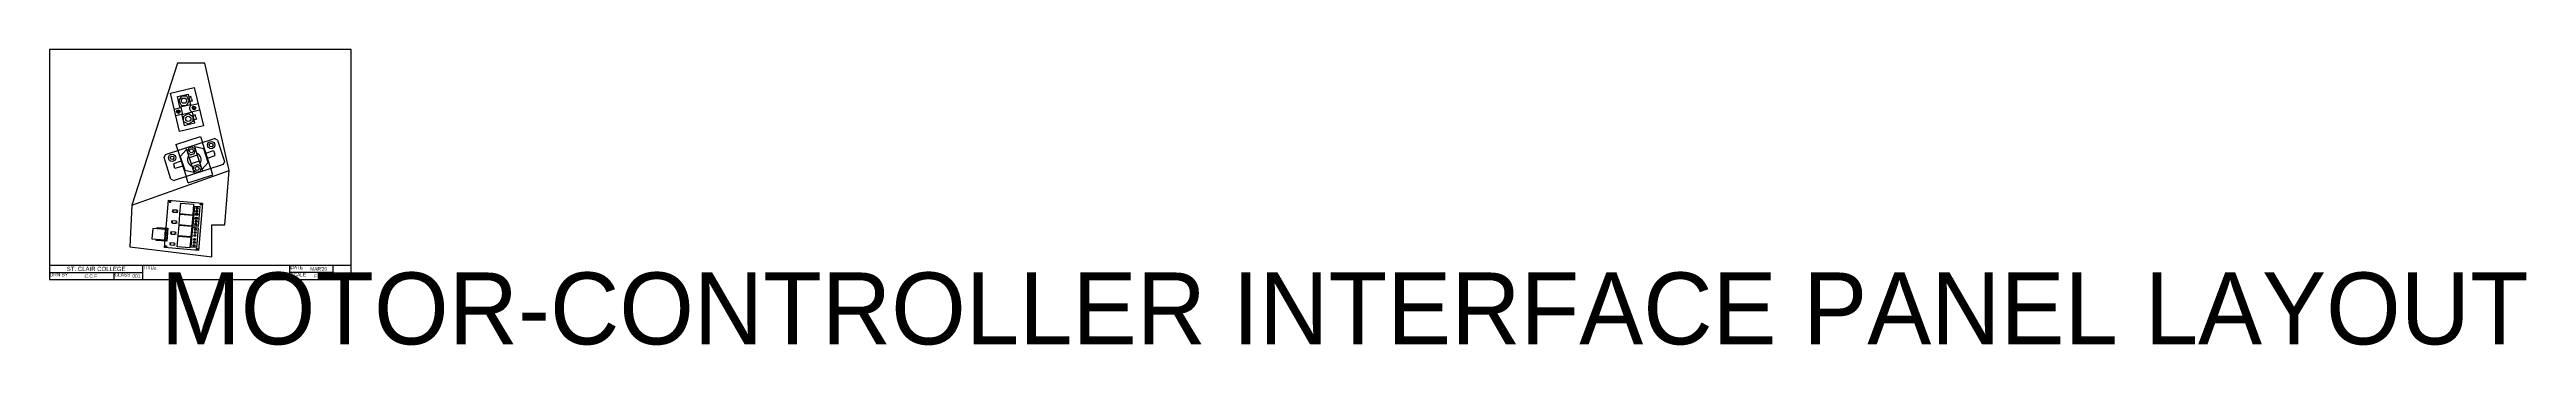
# Model space of a CAD drawing. Header units: inches. Extents: x 0 to 86.3, y -2.3 to 8.
import ezdxf
from ezdxf.enums import TextEntityAlignment as Align

# ---------------------------------------------------------------- set-up
doc = ezdxf.new("R2018")
doc.units = ezdxf.units.IN
doc.header["$MEASUREMENT"] = 0
doc.layers.add('DRAWING SHT', color=7, linetype='Continuous')
doc.styles.add('Annotative', font='arial.ttf')
doc.styles.get("Standard").update_dxf_attribs({"font": 'arial.ttf'})

# ---------------------------------------------------------------- blocks, each defined once
blk = doc.blocks.new('Fuerth Cole DRAWING SHT')
at = {"layer": 'DRAWING SHT'}
for p, q in [((0, 0.5), (10.5, 0.5)), ((0, 0.25), (3.25, 0.25)), ((2.25, 0), (2.25, 0.25)), ((3.25, 0), (3.25, 0.5)), ((8.375, 0), (8.375, 0.5)), ((9.875, 0.25), (8.375, 0.25)), ((9.875, 0), (9.875, 0.5))]:
    blk.add_line(p, q, dxfattribs=at)
blk.add_lwpolyline([(0, 0), (10.5, 0), (10.5, 8), (0, 8)], close=True, dxfattribs=at)
for s, width, heights, insert, char_height, attachment_point in [('DRN BY', 2.25, [0.19], (0.01, 0.235), 0.12, 1), ('ST. CLAIR COLLEGE', 3.25, [0.247], (1.625, 0.373), 0.15, 5)]:
    blk.add_mtext_dynamic_manual_height_columns(s, width=width, gutter_width=1, heights=heights, dxfattribs=dict(at, insert=insert, char_height=char_height, attachment_point=attachment_point))
at = {"layer": 'DRAWING SHT', "char_height": 0.12, "width": 1, "attachment_point": 1, "style": 'Annotative'}
for s, insert in [('CLASS', (2.265, 0.235)), ('TITLE', (3.265, 0.485))]:
    blk.add_mtext(s, dxfattribs=dict(at, insert=insert))
at = {"layer": 'DRAWING SHT', "char_height": 0.12, "width": 1.5, "attachment_point": 1}
for s, insert in [('SCALE', (8.39, 0.235)), ('DATE', (8.39, 0.485))]:
    blk.add_mtext(s, dxfattribs=dict(at, insert=insert))
at = {"layer": 'DRAWING SHT'}
for tag, p in [('DRN_BY', (1.438, 0.125)), ('CLS', (3.025, 0.125)), ('SCALE', (9.425, 0.125)), ('DATE', (9.375, 0.375))]:
    blk.add_attdef(tag, text='', height=0.12, dxfattribs=at).set_placement(p, align=Align.MIDDLE_CENTER)
at = {"layer": 'DRAWING SHT', "lineweight": 30, "flags": 104}
blk.add_attdef('TITLE', text='', height=0.12, dxfattribs=at).set_placement((3.875, 0.25), align=Align.MIDDLE_LEFT)

msp = doc.modelspace()

# ---------------------------------------------------------------- linework, layer by layer
for p, q in [((4.457, 7.529), (2.871, 2.593)), ((5.409, 7.529), (4.457, 7.529)), ((6.259, 3.794), (5.409, 7.529)), ((4.927, 6.364), (4.849, 6.346)), ((4.911, 6.084), (4.882, 6.077)), ((4.882, 6.077), (4.893, 6.03)), ((4.964, 6.208), (4.886, 6.19)), ((4.886, 6.062), (5.173, 6.13)), ((4.945, 6.286), (4.927, 6.364)), ((4.945, 6.286), (4.964, 6.208)), ((4.342, 5.932), (4.576, 5.988)), ((4.631, 5.754), (4.397, 5.699)), ((4.543, 5.996), (4.572, 6.003)), ((4.572, 6.003), (4.635, 5.739)), ((4.933, 5.86), (4.945, 5.813)), ((5.228, 5.896), (4.941, 5.828)), ((5.077, 5.732), (4.999, 5.714)), ((5.114, 5.576), (5.036, 5.558)), ((5.095, 5.654), (5.077, 5.732)), ((5.095, 5.654), (5.114, 5.576)), ((3.987, 4.245), (4.041, 4.35)), ((4.397, 4.702), (5.253, 4.981)), ((4.397, 4.702), (4.466, 4.489)), ((4.466, 4.489), (4.761, 3.583)), ((4.769, 4.54), (4.755, 4.583)), ((4.769, 4.54), (4.869, 4.233)), ((5.147, 4.324), (4.869, 4.233)), ((5.047, 4.631), (5.033, 4.674)), ((5.047, 4.631), (5.147, 4.324)), ((5.147, 4.324), (5.315, 3.811)), ((5.253, 4.981), (5.322, 4.768)), ((5.617, 3.862), (5.322, 4.768)), ((5.442, 4.4), (5.714, 4.489)), ((5.469, 4.315), (5.497, 4.23)), ((5.497, 4.23), (5.77, 4.319)), ((5.714, 4.489), (5.742, 4.404)), ((5.77, 4.319), (5.742, 4.404)), ((5.853, 4.853), (5.747, 4.906)), ((2.871, 2.593), (6.259, 3.794)), ((4.23, 3.498), (4.336, 3.445)), ((4.586, 4.121), (4.313, 4.033)), ((4.313, 4.033), (4.341, 3.947)), ((4.369, 3.862), (4.341, 3.947)), ((4.642, 3.951), (4.369, 3.862)), ((4.831, 3.371), (4.761, 3.583)), ((4.831, 3.371), (5.686, 3.649)), ((4.869, 4.233), (5.036, 3.72)), ((5.214, 4.118), (4.936, 4.028)), ((5.036, 3.72), (5.05, 3.677)), ((5.315, 3.811), (5.328, 3.768)), ((5.686, 3.649), (5.617, 3.862)), ((6.096, 4.107), (6.042, 4.001)), ((6.108, 1.906), (6.259, 3.794)), ((2.871, 2.593), (2.792, 1.143)), ((4.279, 1.981), (4.238, 1.985)), ((4.283, 2.028), (4.242, 2.032)), ((4.311, 2.363), (4.27, 2.367)), ((4.315, 2.41), (4.274, 2.414)), ((4.399, 1.971), (4.44, 1.968)), ((4.403, 2.018), (4.444, 2.015)), ((4.431, 2.353), (4.472, 2.35)), ((4.435, 2.4), (4.476, 2.397)), ((5.057, 1.774), (5.104, 1.718)), ((5.072, 1.951), (5.118, 1.896)), ((5.08, 2.056), (5.127, 2.001)), ((5.089, 2.161), (5.136, 2.106)), ((5.101, 2.299), (5.147, 2.243)), ((5.109, 2.403), (5.156, 2.348)), ((5.118, 2.508), (5.165, 2.453)), ((5.654, 0.797), (5.654, 1.906)), ((5.654, 1.906), (6.108, 1.906)), ((2.792, 1.143), (5.654, 0.797)), ((4.216, 1.218), (4.175, 1.221)), ((4.22, 1.265), (4.178, 1.268)), ((4.248, 1.6), (4.206, 1.603)), ((4.251, 1.647), (4.21, 1.65)), ((4.335, 1.208), (4.376, 1.204)), ((4.339, 1.255), (4.38, 1.251)), ((4.367, 1.59), (4.408, 1.586)), ((4.371, 1.637), (4.412, 1.633)), ((5.01, 1.217), (5.057, 1.161)), ((5.019, 1.322), (5.066, 1.266)), ((5.028, 1.427), (5.075, 1.371)), ((5.039, 1.564), (5.086, 1.509)), ((5.048, 1.669), (5.095, 1.614))]:
    msp.add_line(p, q)
for points in [[(4.211, 6.482), (5.042, 6.679), (5.359, 5.347), (4.528, 5.149)], [(4.455, 6.364), (4.824, 6.452), (4.911, 6.084), (4.543, 5.996)], [(4.867, 6.219), (4.78, 6.381), (4.596, 6.386), (4.499, 6.229), (4.587, 6.067), (4.771, 6.062)], [(4.494, 5.809), (4.52, 5.833), (4.512, 5.868), (4.478, 5.878), (4.452, 5.853), (4.46, 5.819)], [(4.693, 5.364), (5.061, 5.452), (4.974, 5.82), (4.605, 5.732)], [(4.995, 5.679), (4.99, 5.495), (4.828, 5.408), (4.671, 5.504), (4.677, 5.688), (4.839, 5.776)], [(5.039, 5.938), (5.005, 5.948), (4.997, 5.983), (5.023, 6.007), (5.057, 5.997), (5.065, 5.963)], [(5.047, 4.388), (5.076, 4.527), (4.971, 4.622), (4.836, 4.578), (4.806, 4.439), (4.912, 4.344)], [(5.651, 4.617), (5.586, 4.631), (5.565, 4.695), (5.609, 4.744), (5.675, 4.73), (5.695, 4.667)], [(4.289, 4.173), (4.224, 4.187), (4.203, 4.251), (4.248, 4.3), (4.313, 4.287), (4.334, 4.223)], [(5.171, 4.007), (5.277, 3.912), (5.247, 3.773), (5.113, 3.729), (5.007, 3.824), (5.036, 3.963)], [(5.323, 2.662), (5.188, 1.015), (4.006, 1.114), (4.142, 2.76)], [(5.018, 2.624), (4.987, 2.248), (4.544, 2.285), (4.575, 2.661)], [(3.564, 1.424), (4.01, 1.386), (4.04, 1.747), (3.594, 1.785)], [(4.405, 2.042), (4.397, 1.948), (4.277, 1.958), (4.285, 2.052)], [(4.437, 2.424), (4.429, 2.33), (4.309, 2.34), (4.317, 2.434)], [(4.954, 1.861), (4.923, 1.484), (4.48, 1.521), (4.512, 1.898)], [(4.986, 2.242), (4.955, 1.866), (4.512, 1.903), (4.543, 2.279)], [(5.178, 1.807), (5.12, 1.113), (4.935, 1.128), (4.993, 1.823)], [(5.24, 2.542), (5.182, 1.847), (4.997, 1.863), (5.055, 2.557)], [(4.341, 1.278), (4.333, 1.184), (4.214, 1.194), (4.222, 1.288)], [(4.373, 1.66), (4.365, 1.566), (4.246, 1.576), (4.253, 1.67)], [(4.922, 1.479), (4.891, 1.102), (4.448, 1.139), (4.48, 1.516)]]:
    msp.add_lwpolyline(points, close=True)
for points in [[(4.041, 4.35), (5.747, 4.906)], [(4.774, 4.524), (4.554, 4.279), (4.709, 3.805), (5.031, 3.737)], [(5.309, 3.828), (5.529, 4.072), (5.375, 4.546), (5.053, 4.614)], [(5.853, 4.853), (6.096, 4.107)], [(4.23, 3.498), (3.987, 4.245)], [(6.042, 4.001), (4.336, 3.445)], [(3.75, 1.772), (3.754, 1.818), (4.125, 1.787), (4.087, 1.335), (3.716, 1.366), (3.72, 1.411)]]:
    msp.add_lwpolyline(points)
for centre, radius in [((4.683, 6.224), 0.0907), ((4.486, 5.843), 0.0614), ((4.833, 5.592), 0.0907), ((5.031, 5.973), 0.0614), ((4.268, 4.237), 0.127), ((4.941, 4.483), 0.0688), ((5.63, 4.681), 0.127), ((5.142, 3.868), 0.0688), ((4.187, 2.709), 0.0307), ((5.279, 2.623), 0.0307), ((4.103, 1.763), 0.0129), ((5.08, 1.746), 0.0363), ((5.095, 1.924), 0.0363), ((5.104, 2.028), 0.0363), ((5.112, 2.133), 0.0363), ((5.124, 2.271), 0.0363), ((5.133, 2.376), 0.0363), ((5.141, 2.481), 0.0363), ((4.048, 1.149), 0.0307), ((4.069, 1.364), 0.0129), ((4.074, 1.416), 0.0129), ((4.079, 1.474), 0.0129), ((4.083, 1.532), 0.0129), ((4.088, 1.591), 0.0129), ((4.093, 1.65), 0.0129), ((4.098, 1.708), 0.0129), ((5.034, 1.189), 0.0363), ((5.042, 1.294), 0.0363), ((5.051, 1.399), 0.0363), ((5.063, 1.536), 0.0363), ((5.071, 1.641), 0.0363), ((5.14, 1.063), 0.0307)]:
    msp.add_circle(centre, radius)
for centre, radius, start, end in [((4.994, 5.964), 0.121, 147.05185, 239.68453), ((5.042, 4.176), 0.24, 325.66954, 70.4336), ((5.042, 4.176), 0.24, 145.66954, 250.4336), ((3.492, 1.806), 0.15, 350.3628, 355.22729)]:
    msp.add_arc(centre, radius, start, end)

# ---------------------------------------------------------------- block references
ref = msp.add_blockref('Fuerth Cole DRAWING SHT', (0, 0))
ref.add_attrib('DRN_BY', 'C.C.F', dxfattribs={"layer": 'DRAWING SHT', "height": 0.12}).set_placement((1.438, 0.125), align=Align.MIDDLE_CENTER)
ref.add_attrib('CLS', '001', dxfattribs={"layer": 'DRAWING SHT', "height": 0.12}).set_placement((3.025, 0.125), align=Align.MIDDLE_CENTER)
ref.add_attrib('DATE', "MAR'20", dxfattribs={"layer": 'DRAWING SHT', "height": 0.12}).set_placement((9.375, 0.375), align=Align.MIDDLE_CENTER)
ref.add_attrib('SCALE', 'FULL', dxfattribs={"layer": 'DRAWING SHT', "height": 0.12}).set_placement((9.425, 0.125), align=Align.MIDDLE_CENTER)
lines = msp.add_mtext('MOTOR-CONTROLLER INTERFACE PANEL LAYOUT', dxfattribs={"layer": 'DRAWING SHT', "insert": (3.875, 0.25), "char_height": 2.5, "attachment_point": 1})
ref.add_attrib('TITLE', '', (3.875, 0.25), dxfattribs={"flags": 104}).embed_mtext(lines)

doc.saveas('drawing.dxf')
